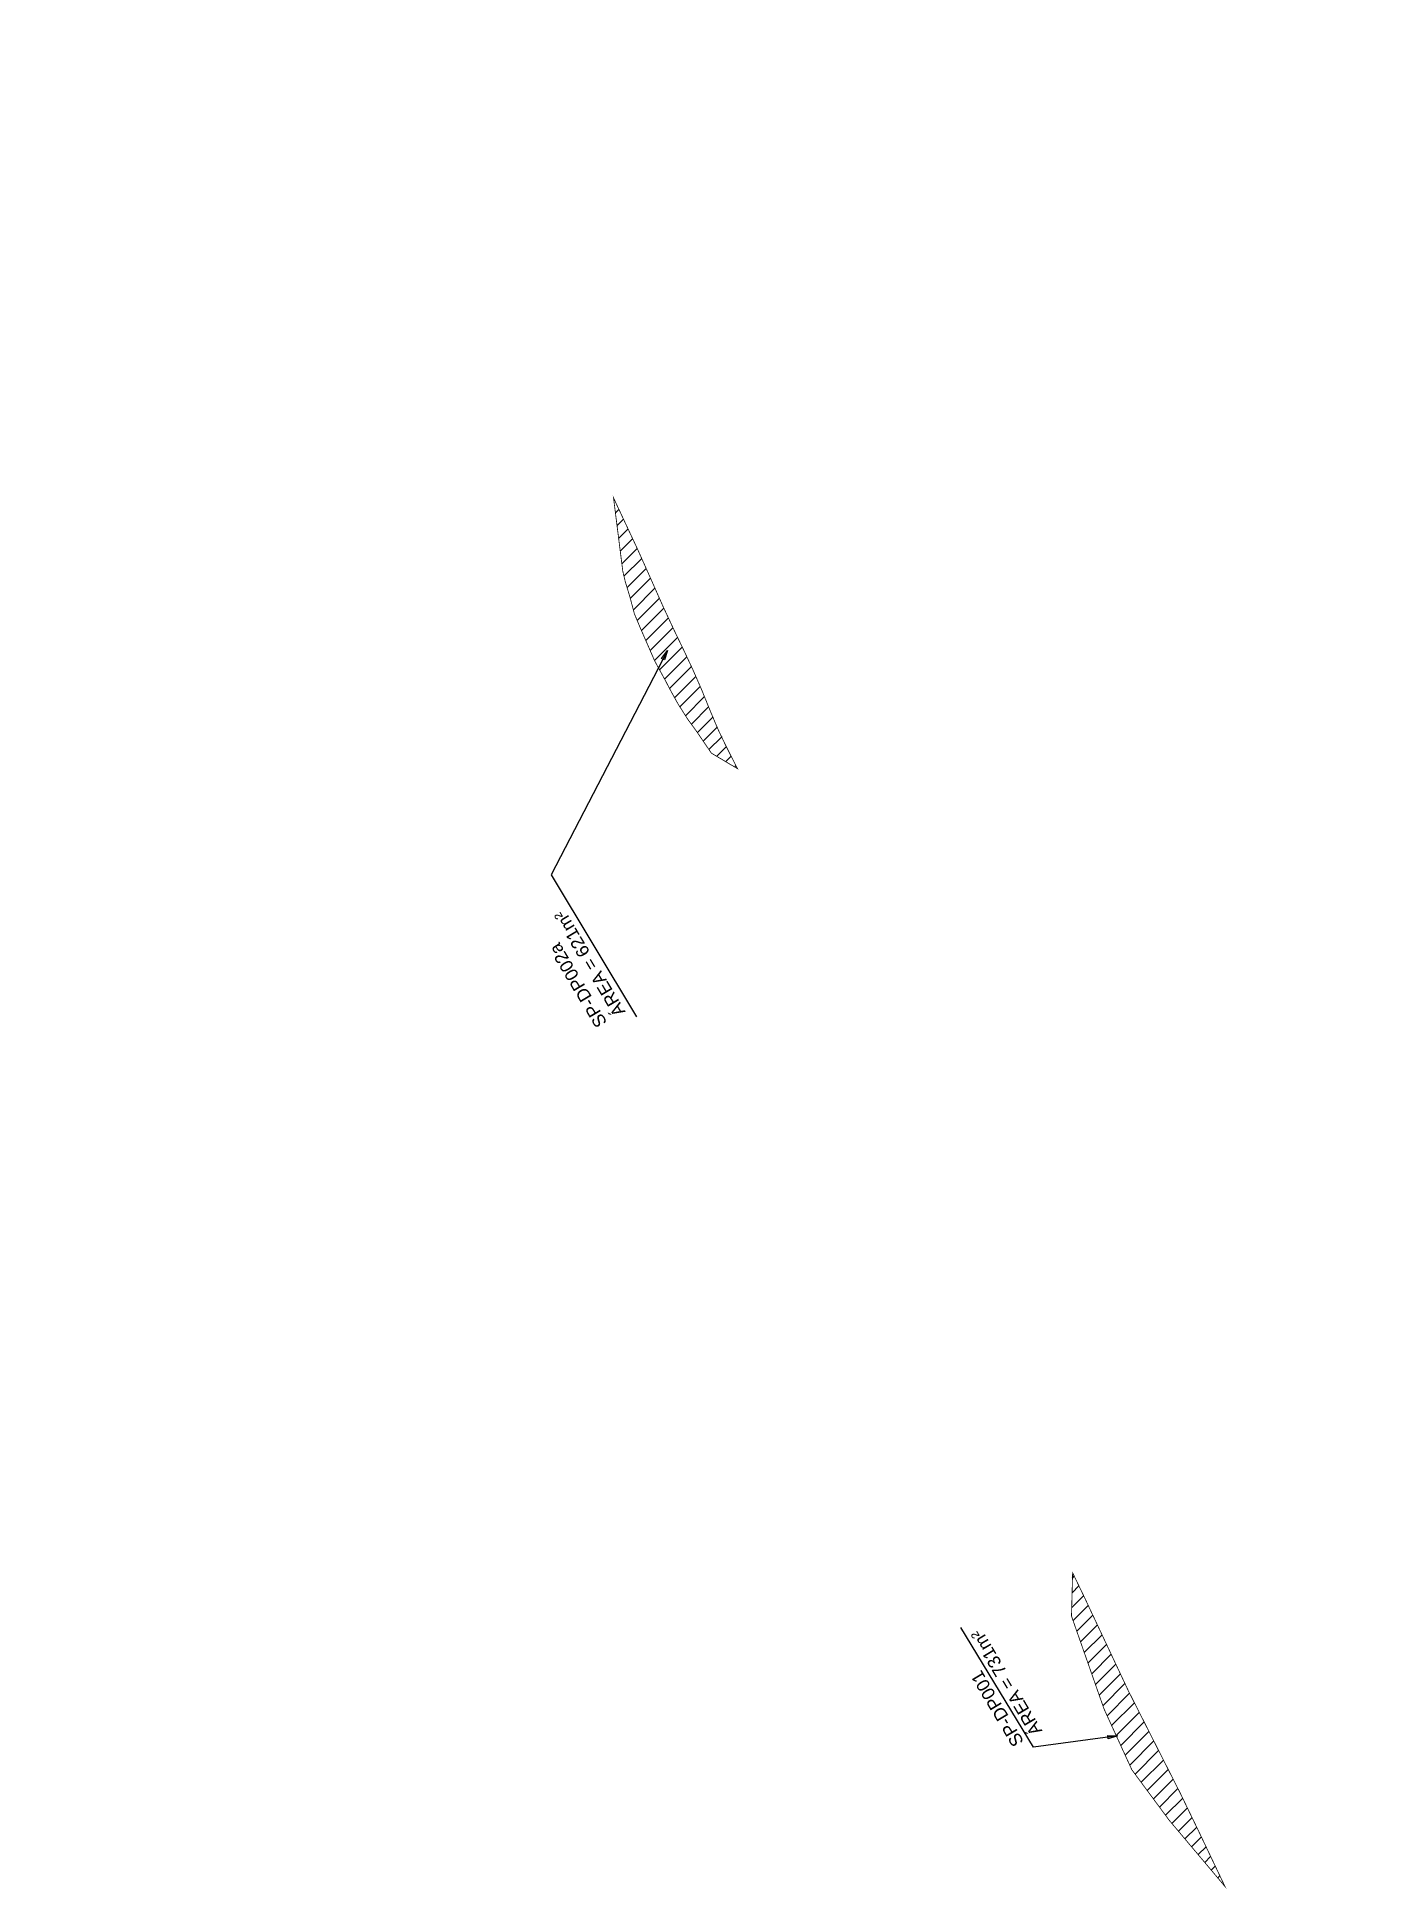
# Model space of a CAD drawing. Header units: metres. Extents: x 287051 to 328239, y 7396995 to 7466021.
# Drawn here: x 322180 to 322603, y 7401691 to 7402270 of the extents above; entities that cross this region are included whole.
import ezdxf

# ---------------------------------------------------------------- set-up
doc = ezdxf.new("R2010")
doc.units = ezdxf.units.M
doc.header["$LTSCALE"] = 10
doc.layers.add('DESAPROPRIAÇÃO', color=160, linetype='Continuous')
doc.layers.add('U-HZ-TEXTO-DESAP', color=2, linetype='Continuous')
doc.styles.add('ARIAL', font='arial.ttf')
doc.styles.add('DIM', font='arial.ttf', dxfattribs={"width": 0.8})
doc.dimstyles.new('U-1_2000', dxfattribs={"dimscale": 2, "dimtxt": 1.5, "dimasz": 0.75, "dimexe": 0.75, "dimexo": 0.75, "dimgap": 0.25, "dimtad": 1, "dimzin": 4, "dimtxsty": 'DIM', "dimblk": 'ARCHTICK', "dimcen": 0.7, "dimdle": 0.75, "dimclrd": 256, "dimclre": 256, "dimclrt": 256, "dimaunit": 1, "dimadec": 3, "dimazin": 2, "dimtfac": 1, "dimtofl": 0, "dimtmove": 0, "dimatfit": 3, "dimldrblk": 'CLOSEDBLANK', "dimfxl": 0, "dimtolj": 1, "dimtzin": 0, "dimlwd": -1, "dimlwe": -1, "dimarcsym": 0})

msp = doc.modelspace()

# ---------------------------------------------------------------- texts
at = {"layer": 'U-HZ-TEXTO-DESAP', "color": 2, "linetype": 'Continuous', "lineweight": -3, "char_height": 4, "width": 103.7736, "attachment_point": 7, "rotation": 120.81541, "style": 'ARIAL'}
for s, insert in [('{\\C256;                                                           SP-DP002a\\PÁREA = 621m²}', (322364.08, 7401964.86)), ('{\\C256;                                                              ^ISP-DP001^I\\P^IÁREA = 731m²}', (322502.56, 7401726.28))]:
    msp.add_mtext(s, dxfattribs=dict(at, insert=insert))

# ---------------------------------------------------------------- blocks, each defined once
blk = doc.blocks.new('_ArchTick')
at = {"color": 0, "linetype": 'ByBlock', "const_width": 0.15}
blk.add_lwpolyline([(-0.5, -0.5), (0.5, 0.5)], dxfattribs=at)

# ---------------------------------------------------------------- hatches: boundary and pattern name
at = {"layer": 'DESAPROPRIAÇÃO', "transparency": 33554687}
h = msp.add_hatch(dxfattribs=at)
h.set_pattern_fill('ANSI31', color=256)
edge = h.paths.add_edge_path()
edge.add_line((322367.67, 7402109.47), (322360.17, 7402125.49))
edge.add_line((322360.17, 7402125.49), (322363.07, 7402102.54))
edge.add_line((322363.07, 7402102.54), (322363.85, 7402099.27))
edge.add_line((322363.85, 7402099.27), (322365.29, 7402094.52))
edge.add_line((322365.29, 7402094.52), (322366.7, 7402089.22))
edge.add_line((322366.7, 7402089.22), (322368.52, 7402084.88))
edge.add_line((322368.52, 7402084.88), (322372.53, 7402075.68))
edge.add_line((322372.53, 7402075.68), (322373, 7402074.58))
edge.add_line((322373, 7402074.58), (322376.32, 7402068.5))
edge.add_line((322376.32, 7402068.5), (322377.47, 7402066.28))
edge.add_line((322377.47, 7402066.28), (322378.71, 7402063.99))
edge.add_line((322378.71, 7402063.99), (322379.95, 7402061.77))
edge.add_line((322379.95, 7402061.77), (322380.48, 7402060.82))
edge.add_line((322380.48, 7402060.82), (322381.49, 7402059.24))
edge.add_line((322381.49, 7402059.24), (322382.84, 7402057.12))
edge.add_line((322382.84, 7402057.12), (322383.43, 7402056.19))
edge.add_line((322383.43, 7402056.19), (322383.95, 7402055.49))
edge.add_line((322383.95, 7402055.49), (322385.96, 7402052.73))
edge.add_line((322385.96, 7402052.73), (322390.77, 7402045.67))
edge.add_line((322390.77, 7402045.67), (322398.92, 7402040.83))
edge.add_line((322398.92, 7402040.83), (322396.26, 7402046.04))
edge.add_arc((322622, 7402159.23), 252.53, 204.70834, 206.62996, ccw=False)
edge.add_arc((969625.5, 7671571.86), 701106.63, 202.60713605, 202.60763011, ccw=False)
edge.add_arc((322146.27, 7401963.71), 262.03, 21.38436, 25.89684)
edge.add_arc((320644.26, 7401244.06), 1927.54, 25.64054, 25.83635)
edge.add_line((322379.13, 7402084.08), (322375.65, 7402091.55))
edge.add_line((322375.65, 7402091.55), (322371.07, 7402101.87))
edge.add_line((322371.07, 7402101.87), (322367.67, 7402109.47))
h = msp.add_hatch(dxfattribs=at)
h.set_pattern_fill('ANSI31', color=256)
h.paths.add_polyline_path([(322543.24, 7401708.32), (322537.37, 7401720.46), (322521.17, 7401752.41), (322507.32, 7401781.89), (322503.7, 7401789.39), (322503.35, 7401775.86), (322513.52, 7401746.83), (322522.22, 7401727.81), (322533.92, 7401712), (322551.31, 7401691.36)])

# ---------------------------------------------------------------- linework, layer by layer
at = {"layer": 'DESAPROPRIAÇÃO', "transparency": 33554687, "const_width": 0.25, "flags": 128}
msp.add_lwpolyline([(322367.67, 7402109.47), (322360.17, 7402125.49), (322363.07, 7402102.54), (322363.85, 7402099.27), (322365.29, 7402094.52), (322366.7, 7402089.22), (322368.52, 7402084.88), (322372.53, 7402075.68), (322373, 7402074.58), (322376.32, 7402068.5), (322377.47, 7402066.28), (322378.71, 7402063.99), (322379.95, 7402061.77), (322380.48, 7402060.82), (322381.49, 7402059.24), (322382.84, 7402057.12), (322383.43, 7402056.19), (322383.95, 7402055.49), (322385.96, 7402052.73), (322390.77, 7402045.67), (322398.92, 7402040.83), (322396.26, 7402046.04, -0.008385), (322392.59, 7402053.67, -0.000002), (322390.26, 7402059.25, 0.019692), (322381.99, 7402078.15, 0.000854), (322379.13, 7402084.08), (322375.65, 7402091.55), (322371.07, 7402101.87)], format="xyb", close=True, dxfattribs=at)
msp.add_lwpolyline([(322543.24, 7401708.32), (322537.37, 7401720.46), (322521.17, 7401752.41), (322507.32, 7401781.89), (322503.7, 7401789.39), (322503.35, 7401775.86), (322513.52, 7401746.83), (322522.22, 7401727.81), (322533.92, 7401712), (322551.31, 7401691.36)], close=True, dxfattribs=at)

msp.set_redraw_order([(e.dxf.handle, doc.entitydb.next_handle()) for e in msp.query("TEXT MTEXT ATTDEF DIMENSION ARC_DIMENSION")])  # texts and dimensions are drawn at this point

# ---------------------------------------------------------------- leaders
at = {"layer": 'U-HZ-TEXTO-DESAP', "color": 2, "linetype": 'Continuous', "lineweight": -3}
for points in [[(322377.03, 7402077.72), (322340.7, 7402007.66), (322367.35, 7401963.26)], [(322517.77, 7401738.41), (322491.45, 7401734.88), (322468.75, 7401772.27)]]:
    msp.add_leader(points, dimstyle='U-1_2000', override={"dimscale": 1, "dimasz": 3}, dxfattribs=at)

doc.saveas('drawing.dxf')
